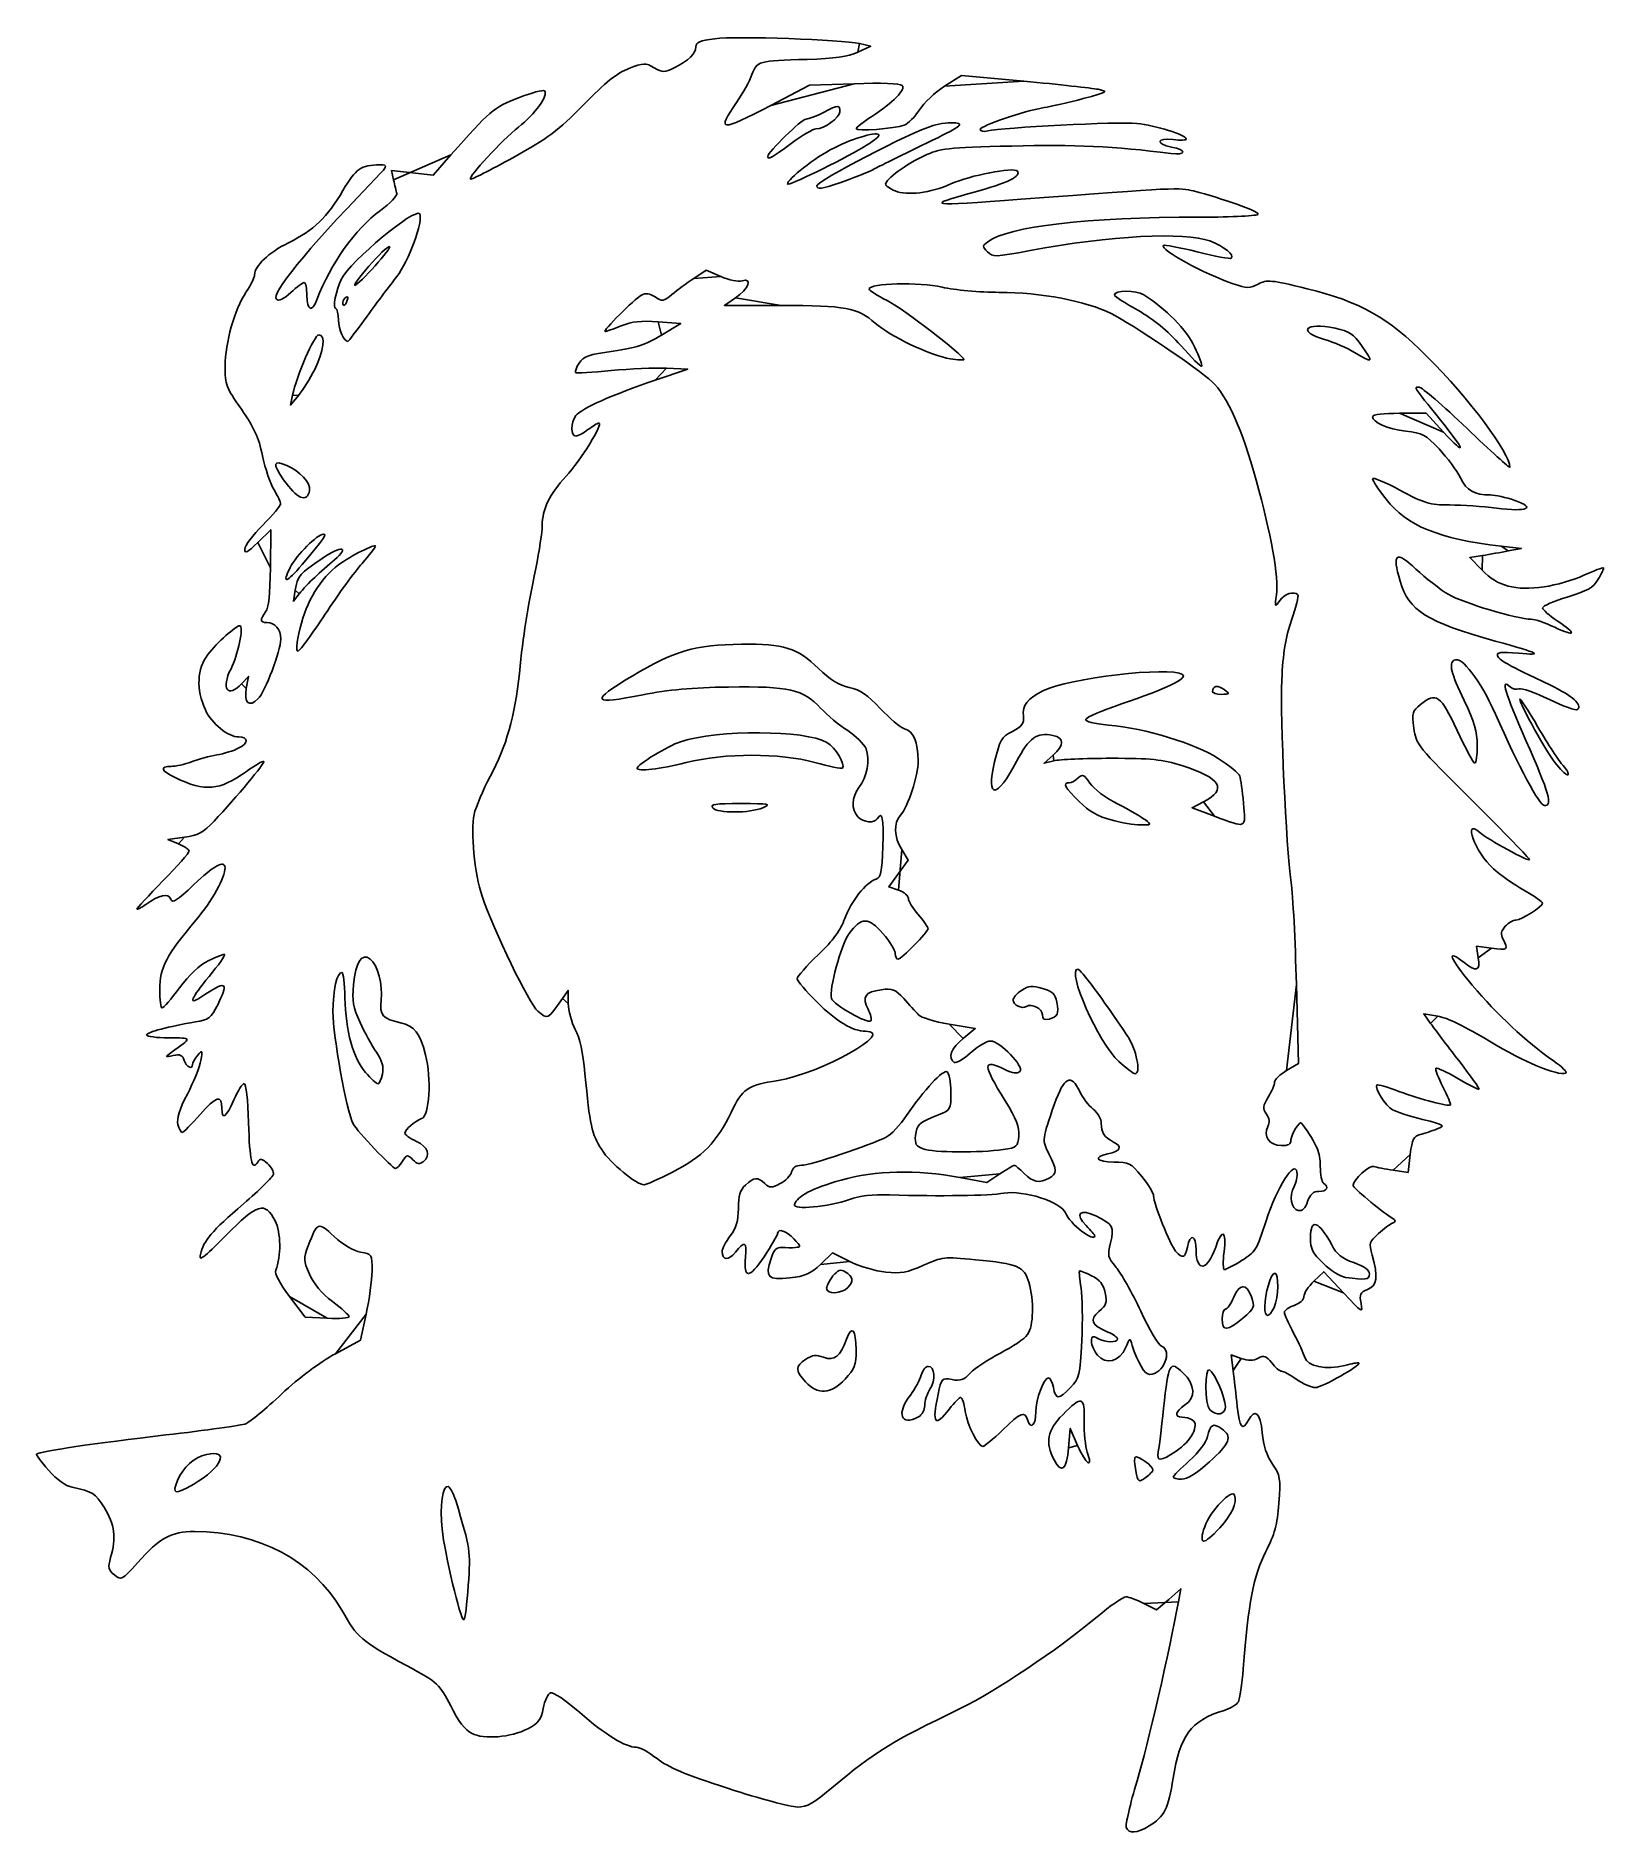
# Model space of a CAD drawing. Extents: x 116 to 499, y 270 to 710.
import ezdxf

# ---------------------------------------------------------------- set-up
doc = ezdxf.new("R2010")
doc.units = 0
doc.layers.add('Ebene_1', color=7, linetype='CONTINUOUS')

msp = doc.modelspace()

# ---------------------------------------------------------------- linework, layer by layer
at = {"layer": 'Ebene_1', "color": 7}
for points in [[(317.191424, 707.746476), (319.991424, 707.08882), (316.791424, 705.603068)], [(338.002464, 697.278508), (342.156752, 699.9443), (357.474088, 698.51946)], [(295.535528, 692.606676), (305.025344, 697.54194), (315.9622, 697.912868)], [(300.477216, 683.271452), (300.477216, 683.271452)], [(318.191456, 682.375052), (318.191456, 682.375052)], [(203.218544, 674.3689), (202.712024, 676.666348), (207.823272, 676.11898), (212.93452, 675.571612), (217.262976, 680.502644)], [(321.00736, 677.132572), (321.00736, 677.132572)], [(197.191456, 653.271452), (197.191456, 653.271452)], [(283.285528, 650.747756), (279.736224, 652.31778), (276.66384, 650.261204)], [(190.791456, 644.424236), (190.791456, 644.424236)], [(298.073152, 643.666988), (284.15484, 643.671788), (286.867608, 645.499924)], [(196.769696, 641.071452), (196.769696, 641.071452)], [(267.944096, 639.671788), (273.496744, 639.271788), (268.744096, 636.36726)], [(440.2414, 633.64246), (440.2414, 633.64246)], [(399.22984, 633.517044), (399.22984, 633.517052)], [(183.928584, 628.01722), (183.928584, 628.01722)], [(270.023856, 628.314316), (275.191456, 628.071788), (267.191456, 625.363108)], [(178.483192, 621.671452), (177.971864, 619.271452), (179.918784, 621.60574)], [(460.1432, 612.67142), (455.895584, 617.27142), (449.343504, 617.27142)], [(182.663856, 598.409116), (182.663856, 598.409116)], [(173.071592, 579.428948), (173.160152, 588.765628), (169.975784, 585.65618)], [(469.68412, 582.474676), (466.576816, 581.95866), (469.57644, 578.886764)], [(474.226168, 584.757196), (479.191424, 584.171388), (475.991424, 583.581044)], [(180.822048, 580.241284), (180.822048, 580.241284)], [(183.935192, 577.130348), (183.935192, 577.130348)], [(179.147888, 573.995204), (178.694824, 571.271452), (180.143136, 573.130348)], [(186.49008, 568.128436), (186.49008, 568.128436)], [(166.024056, 551.071452), (167.719008, 552.871452), (167.183376, 549.963068)], [(403.591456, 549.224236), (403.591456, 549.224236)], [(364.791456, 532.23778), (362.391456, 531.642748), (364.591456, 533.618724)], [(262.791456, 530.432996), (262.791456, 530.43302)], [(487.84472, 531.217132), (487.84472, 531.217132)], [(281.312176, 520.726004), (281.312176, 520.725996)], [(404.10952, 518.674156), (398.627584, 520.752628), (401.41208, 522.181164)], [(378.791456, 517.757108), (378.791456, 517.757108)], [(404.109496, 518.674156), (404.10952, 518.674156)], [(150.591456, 511.934068), (147.991456, 513.001276), (152.031048, 513.542636)], [(327.573984, 510.50006), (329.156512, 507.939476), (326.764704, 504.687124), (324.372904, 501.43478), (326.782176, 500.5949)], [(471.886912, 486.3617), (468.182392, 486.86946), (468.636616, 484.070444)], [(244.549496, 474.115212), (245.907536, 476.071788), (245.949456, 472.85994)], [(421.70684, 456.433524), (424.622208, 458.153636), (424.134656, 477.51254)], [(339.188624, 467.776068), (345.5608, 466.705348), (342.576128, 464.310964)], [(361.991456, 470.092436), (361.991456, 470.092436)], [(458.753664, 469.770252), (455.304152, 470.321852), (456.96824, 467.996636)], [(380.672872, 458.673612), (380.672872, 458.673612)], [(452.007752, 435.925076), (451.456128, 431.510036), (447.821496, 432.055084)], [(205.37532, 434.247148), (205.37532, 434.247148)], [(341.787776, 430.285196), (348.384088, 429.053956), (351.570624, 431.162708)], [(307.70124, 409.034436), (310.611032, 411.820348), (314.90124, 409.703924)], [(435.636832, 402.036516), (430.823616, 407.201604), (428.40752, 404.886836)], [(441.991456, 406.683676), (441.991456, 406.683676)], [(186.998328, 395.8349), (181.6052, 396.071452), (177.75332, 401.177196)], [(314.370024, 403.364308), (314.370024, 403.364308)], [(188.982056, 387.173132), (195.094104, 390.471452), (196.496928, 396.871452)], [(418.66304, 398.509092), (418.66304, 398.509092)], [(411.029208, 395.883356), (411.029208, 395.883356)], [(410.632448, 386.00694), (408.18688, 386.859468), (408.658408, 383.065436)], [(313.69696, 380.928412), (313.696992, 380.928412)], [(406.773912, 374.271452), (406.773888, 374.271452)], [(331.644048, 371.699596), (331.644048, 371.699596)], [(352.236216, 368.471812), (352.236216, 368.471452)], [(368.391456, 364.133732), (368.791456, 368.871452), (370.613696, 364.671452)], [(368.391456, 364.133732), (368.391456, 364.133732)], [(394.735568, 363.32942), (394.735568, 363.32942)], [(388.977152, 358.628548), (388.977152, 358.628548)], [(402.835312, 360.671452), (402.835312, 360.671452)], [(154.297624, 355.258756), (154.297624, 355.258756)], [(405.38792, 344.587836), (405.38792, 344.587836)], [(221.501536, 330.512604), (221.501536, 330.512604)], [(395.264952, 326.464252), (395.841864, 329.65706), (392.887336, 327.062956), (389.932816, 324.468852), (386.794008, 326.070148)], [(382.516448, 271.234068), (382.51648, 271.234124)]]:
    msp.add_lwpolyline(points, close=True, dxfattribs=at)
for points in [[(277.191424, 706.937844), (277.191424, 708.064668), (278.13716, 708.474476), (281.791424, 708.93114)], [(281.791424, 708.93114), (287.088616, 709.593116), (313.024576, 708.725164), (317.191424, 707.746476)], [(271.84436, 701.774724), (275.433592, 703.592036), (277.191424, 705.289396), (277.191424, 706.937844)], [(316.791424, 705.603068), (314.395376, 704.490588), (311.280056, 704.056204), (304.391424, 703.874084)], [(249.658504, 692.733004), (255.042488, 698.229948), (257.933136, 700.53734), (260.813824, 701.637484)], [(260.813824, 701.637484), (264.455496, 703.028252), (264.847744, 703.038796), (266.999672, 701.803764)], [(266.999672, 701.803764), (269.118464, 700.58774), (269.495536, 700.585484), (271.84436, 701.774724)], [(290.921376, 700.129572), (290.365096, 698.591196), (288.668288, 695.527452), (287.150688, 693.32126)], [(304.391424, 703.874084), (292.44548, 703.55826), (292.12944, 703.470404), (290.921376, 700.129572)], [(240.161328, 696.16822), (241.190168, 695.139372), (237.870032, 690.506764), (233.785112, 687.271452)], [(233.796408, 694.470548), (236.989152, 695.712228), (239.853368, 696.47618), (240.161328, 696.16822)], [(315.9622, 697.912868), (322.449704, 698.132892), (327.212976, 697.969908), (327.670696, 697.512148)], [(327.670696, 697.512148), (328.643512, 696.539332), (325.466824, 693.282612), (320.24396, 689.898316)], [(331.890144, 691.510988), (332.967064, 693.216932), (335.717608, 695.812316), (338.002464, 697.278508)], [(357.474088, 698.51946), (365.898624, 697.735796), (374.051424, 696.843268), (375.591424, 696.536076)], [(375.591424, 696.536076), (378.276512, 696.00046), (378.12876, 695.90742), (371.991424, 694.269236)], [(217.262976, 680.502644), (226.556912, 691.090436), (227.795336, 692.136692), (233.796408, 694.470548)], [(232.391424, 679.797524), (241.00248, 684.547324), (243.400776, 686.343988), (249.658504, 692.733004)], [(287.150688, 693.32126), (282.223544, 686.158444), (283.007928, 686.091604), (295.535528, 692.606676)], [(308.391456, 690.871452), (306.666512, 689.991452), (304.753072, 689.271452), (304.139376, 689.271452)], [(306.556032, 686.871452), (308.629928, 686.871452), (312.391456, 689.561044), (312.391456, 691.04394)], [(312.391456, 691.04394), (312.391456, 692.831924), (312.219792, 692.824524), (308.391456, 690.871452)], [(328.161768, 687.744052), (329.135464, 688.109924), (330.813232, 689.805044), (331.890144, 691.510988)], [(362.391424, 692.050236), (357.389544, 691.251956), (346.791424, 687.630084), (346.791424, 686.718996)], [(371.991424, 694.269236), (368.471424, 693.329676), (364.151424, 692.331124), (362.391424, 692.050236)], [(233.785112, 687.271452), (229.696592, 684.033292), (221.456808, 675.107116), (222.0624, 674.572212)], [(304.139376, 689.271452), (303.108128, 689.271452), (294.791456, 681.12898), (294.791456, 680.11934)], [(300.477216, 683.271452), (303.166856, 685.251452), (305.90232, 686.871452), (306.556032, 686.871452)], [(335.222832, 687.655524), (329.636552, 685.981836), (306.791456, 674.137092), (306.791456, 672.914396)], [(321.991456, 685.240052), (321.991456, 686.399052), (315.997192, 684.733884), (310.967792, 682.177748)], [(320.24396, 689.898316), (318.125064, 688.525316), (316.391424, 687.169612), (316.391424, 686.885644)], [(316.391424, 686.885644), (316.391424, 686.201524), (325.902648, 686.895164), (328.161768, 687.744052)], [(333.591456, 683.337764), (341.959504, 687.399372), (342.88532, 688.036868), (340.80592, 688.305428)], [(340.80592, 688.305428), (339.493872, 688.474892), (336.98148, 688.182428), (335.222832, 687.655524)], [(346.791424, 686.718996), (346.791424, 686.262644), (347.605632, 686.102316), (348.624536, 686.358052)], [(348.624536, 686.358052), (351.98116, 687.200508), (380.71352, 688.66202), (385.073208, 688.21206)], [(385.073208, 688.21206), (389.59848, 687.745012), (397.191424, 685.349908), (397.191424, 684.389508)], [(294.791456, 680.11934), (294.791456, 679.241684), (295.648864, 679.71702), (300.477216, 683.271452)], [(299.591456, 673.351932), (299.591456, 672.74338), (312.481592, 678.996564), (318.191456, 682.375052)], [(310.967792, 682.177748), (306.323216, 679.817196), (299.591456, 674.594668), (299.591456, 673.351932)], [(318.191456, 682.375052), (320.281456, 683.611692), (321.991456, 684.90094), (321.991456, 685.240052)], [(321.00736, 677.132572), (322.648616, 677.982668), (328.311456, 680.775004), (333.591456, 683.337764)], [(354.475264, 682.665196), (338.444968, 682.243892), (336.9482, 682.076804), (333.017192, 680.269732)], [(393.391424, 680.83754), (379.495576, 682.62098), (369.91428, 683.070956), (354.475264, 682.665196)], [(393.991424, 684.252884), (389.966064, 684.792796), (389.61116, 683.16534), (393.591424, 682.418636)], [(393.591424, 682.418636), (397.354064, 681.712764), (397.181816, 680.351068), (393.391424, 680.83754)], [(397.191424, 684.389508), (397.191424, 684.0783), (395.751424, 684.016812), (393.991424, 684.252884)], [(190.835672, 671.77222), (193.98916, 677.146388), (195.267352, 678.038348), (199.846912, 678.060532)], [(199.846912, 678.060532), (202.042472, 678.071172), (201.973768, 677.938596), (197.2614, 673.071452)], [(222.0624, 674.572212), (222.24336, 674.412372), (226.891424, 676.763764), (232.391424, 679.797524)], [(333.017192, 680.269732), (328.783208, 678.32338), (323.591424, 674.482948), (323.591424, 673.297364)], [(339.591424, 673.398868), (344.28876, 675.48034), (354.846176, 677.536668), (355.822552, 676.560292)], [(204.031136, 671.07666), (203.862792, 671.623796), (203.497128, 673.105308), (203.218544, 674.3689)], [(306.791456, 672.914396), (306.791456, 671.989972), (307.88368, 672.13826), (312.40736, 673.67686)], [(312.40736, 673.67686), (315.496104, 674.727412), (319.366104, 676.282484), (321.00736, 677.132572)], [(323.591424, 673.297364), (323.591424, 672.949852), (324.666464, 672.220236), (325.9804, 671.675988)], [(325.9804, 671.675988), (328.918696, 670.458908), (334.571432, 671.174428), (339.591424, 673.398868)], [(355.822552, 676.560292), (357.02576, 675.357084), (353.38648, 673.562068), (345.284888, 671.362772)], [(197.2614, 673.071452), (181.928992, 657.235468), (173.214128, 646.528748), (174.560632, 645.182244)], [(177.472704, 658.983756), (183.775152, 662.127188), (186.97044, 665.185108), (190.835672, 671.77222)], [(199.979832, 666.862892), (202.376392, 668.633332), (204.19948, 670.529532), (204.031136, 671.07666)], [(345.284888, 671.362772), (332.998008, 668.027316), (333.81052, 667.905844), (356.791424, 669.642556)], [(356.791424, 669.642556), (395.033952, 672.53262), (395.506064, 672.555204), (398.984936, 671.660468)], [(398.984936, 671.660468), (406.024088, 669.85006), (414.791424, 666.713564), (414.791424, 666.005724)], [(184.460872, 645.054124), (187.843032, 653.949876), (193.764576, 662.271412), (199.979832, 666.862892)], [(209.60528, 666.049084), (208.561088, 667.738628), (192.6558, 654.518796), (190.453624, 650.131004)], [(204.01792, 650.724628), (206.84008, 654.25586), (210.570512, 664.487308), (209.60528, 666.049084)], [(400.591424, 665.249636), (372.63592, 665.206756), (353.73244, 663.022348), (348.6438, 659.246804)], [(414.791424, 666.005724), (414.791424, 665.58838), (408.661952, 665.26202), (400.591424, 665.249636)], [(358.960056, 657.085148), (378.473792, 660.744972), (396.964472, 661.730804), (402.928408, 659.429324)], [(169.191424, 651.146412), (169.191424, 653.316356), (172.625072, 656.56594), (177.472704, 658.983756)], [(202.197584, 658.071452), (203.143016, 658.071452), (194.785072, 648.704508), (193.712304, 648.561804)], [(197.191456, 653.271452), (199.478528, 655.911452), (201.731288, 658.071452), (202.197584, 658.071452)], [(348.6438, 659.246804), (347.272992, 658.229732), (347.268288, 658.091204), (348.560056, 656.78026)], [(348.560056, 656.78026), (349.859144, 655.461876), (350.38756, 655.477364), (358.960056, 657.085148)], [(391.59268, 658.328164), (390.626048, 657.388636), (401.66552, 651.32006), (408.626488, 648.964412)], [(399.893152, 656.761964), (395.5472, 657.836532), (391.811992, 658.541324), (391.59268, 658.328164)], [(408.207152, 655.220484), (407.9804, 654.993732), (404.239096, 655.687396), (399.893152, 656.761964)], [(402.928408, 659.429324), (406.566424, 658.025412), (409.03992, 656.053252), (408.207152, 655.220484)], [(167.145896, 646.94614), (168.270936, 648.646196), (169.191424, 650.536316), (169.191424, 651.146412)], [(193.712304, 648.561804), (193.338768, 648.512124), (194.904384, 650.631452), (197.191456, 653.271452)], [(161.997536, 628.796916), (162.004736, 634.571268), (164.291664, 642.633108), (167.145896, 646.94614)], [(174.560632, 645.182244), (175.11584, 644.627036), (176.236224, 645.150564), (178.06252, 646.818644)], [(178.06252, 646.818644), (179.539536, 648.167692), (181.027768, 649.271452), (181.369712, 649.271452)], [(181.369712, 649.271452), (181.711656, 649.271452), (181.991424, 647.831452), (181.991424, 646.071452)], [(190.453624, 650.131004), (189.134032, 647.50174), (188.240624, 642.871452), (189.052904, 642.871452)], [(196.769696, 641.071452), (199.238336, 644.481452), (202.50004, 648.82538), (204.01792, 650.724628)], [(267.198272, 645.740892), (265.824536, 646.640996), (264.896384, 646.764972), (263.845104, 646.18878)], [(276.66384, 650.261204), (274.974032, 649.130084), (272.580384, 647.370244), (271.344624, 646.350444)], [(288.48668, 649.702012), (287.519752, 649.395124), (285.363136, 649.828732), (283.285528, 650.747756)], [(286.867608, 645.499924), (290.035152, 647.634532), (291.158488, 650.550012), (288.48668, 649.702012)], [(337.441104, 648.13618), (331.946664, 649.4113), (319.591456, 649.098012), (319.591456, 647.683572)], [(319.591456, 647.683572), (319.591456, 647.341828), (321.570176, 646.061076), (323.988608, 644.83746)], [(351.441104, 646.858916), (346.523976, 646.866116), (340.57508, 647.40886), (337.441104, 648.13618)], [(378.778944, 641.677796), (372.807656, 644.703676), (361.513584, 646.844156), (351.441104, 646.858916)], [(386.791456, 646.260324), (384.896888, 647.44558), (379.566128, 647.386444), (379.609976, 646.180644)], [(408.626488, 648.964412), (412.077864, 647.796436), (412.696768, 647.788228), (414.812608, 648.882372)], [(414.812608, 648.882372), (416.993672, 650.010252), (417.85884, 649.927572), (426.778336, 647.738908)], [(426.778336, 647.738908), (439.794984, 644.544884), (446.526344, 640.75382), (456.001896, 631.280324)], [(181.991424, 646.071452), (181.991424, 642.38674), (183.249656, 641.868388), (184.460872, 645.054124)], [(189.052904, 642.871452), (189.394704, 642.871452), (189.710368, 641.600916), (189.754384, 640.048028)], [(190.791456, 644.424236), (190.791456, 644.838268), (191.147336, 645.396972), (191.582296, 645.665788)], [(191.896704, 644.913004), (191.364872, 643.527068), (190.791456, 643.273492), (190.791456, 644.424236)], [(191.582296, 645.665788), (192.035784, 645.94606), (192.169896, 645.624908), (191.896704, 644.913004)], [(263.845104, 646.18878), (262.172752, 645.272196), (254.196656, 637.271788), (254.955208, 637.271788)], [(271.344624, 646.350444), (269.250816, 644.622556), (268.968424, 644.581036), (267.198272, 645.740892)], [(321.04808, 639.32322), (316.865232, 643.077436), (313.773608, 643.661956), (298.073152, 643.666988)], [(323.988608, 644.83746), (327.830112, 642.893836), (342.791456, 631.423804), (342.791456, 630.422364)], [(379.609976, 646.180644), (379.620136, 645.90058), (382.191408, 644.231444), (385.323872, 642.471444)], [(385.323872, 642.471444), (389.150456, 640.321444), (392.597696, 637.496644), (395.82976, 633.862516)], [(399.22984, 633.517052), (397.265184, 637.669988), (392.15648, 642.903924), (386.791456, 646.260324)], [(189.754384, 640.048028), (189.820944, 637.698564), (191.066128, 634.871452), (192.034312, 634.871452)], [(192.034312, 634.871452), (192.170128, 634.871452), (194.301048, 637.661452), (196.769696, 641.071452)], [(254.955208, 637.271788), (255.232184, 637.271788), (257.018656, 637.901788), (258.925128, 638.671788)], [(258.925128, 638.671788), (261.52488, 639.721788), (263.779608, 639.971788), (267.944096, 639.671788)], [(339.425328, 630.590812), (334.718064, 631.343532), (324.561856, 636.169508), (321.04808, 639.32322)], [(403.498896, 625.003604), (400.058752, 628.221044), (384.124928, 638.96878), (378.778944, 641.677796)], [(433.596264, 638.070452), (426.324952, 639.579972), (424.206784, 637.354804), (430.991456, 635.33406)], [(440.2414, 633.64246), (438.066536, 636.727964), (437.16308, 637.329988), (433.596264, 638.070452)], [(184.904504, 636.471452), (183.838832, 636.471452), (179.511376, 626.497428), (178.483192, 621.671452)], [(183.928584, 628.01722), (186.186784, 632.480476), (186.647488, 636.471452), (184.904504, 636.471452)], [(268.744096, 636.36726), (264.927416, 634.034732), (262.605168, 633.269012), (256.952096, 632.479044)], [(395.82976, 633.862516), (398.475544, 630.887604), (400.790712, 628.604036), (400.974592, 628.787916)], [(430.991456, 635.33406), (433.301456, 634.646052), (436.631456, 633.214444), (438.391456, 632.152708)], [(438.391456, 632.152708), (442.888912, 629.439572), (443.089832, 629.601364), (440.2414, 633.64246)], [(248.643728, 629.558604), (247.945776, 628.493388), (247.543256, 627.453324), (247.74924, 627.247332)], [(256.952096, 632.479044), (250.97008, 631.643108), (249.722128, 631.204444), (248.643728, 629.558604)], [(342.791456, 630.422364), (342.791456, 630.218964), (341.276696, 630.294764), (339.425328, 630.590812)], [(400.974592, 628.787916), (401.158472, 628.971788), (400.373328, 631.0999), (399.22984, 633.517044)], [(456.001896, 631.280324), (466.568768, 620.715756), (476.391424, 607.587052), (476.391424, 604.028228)], [(165.967448, 618.260724), (162.2504, 623.553612), (161.991824, 624.239876), (161.997536, 628.796916)], [(179.918784, 621.60574), (180.989592, 622.889596), (182.794, 625.774756), (183.928584, 628.01722)], [(247.74924, 627.247332), (247.955232, 627.041348), (251.888576, 627.251332), (256.490008, 627.714828)], [(267.191456, 625.363108), (256.88628, 621.873932), (249.05628, 618.375292), (247.791456, 616.6947)], [(256.490008, 627.714828), (261.09144, 628.177932), (267.181672, 628.4477), (270.023856, 628.314316)], [(414.318584, 600.891076), (410.853264, 613.354068), (407.164088, 621.5757), (403.498896, 625.003604)], [(454.14512, 623.67142), (452.828936, 623.67142), (452.538944, 624.116284), (459.449544, 615.534308)], [(465.843072, 613.60254), (460.04148, 619.14042), (454.7774, 623.67142), (454.14512, 623.67142)], [(171.135712, 606.881036), (170.204312, 611.34806), (169.073584, 613.837756), (165.967448, 618.260724)], [(247.791456, 616.6947), (246.498536, 614.976772), (246.498536, 611.66658), (247.791456, 611.68958)], [(449.343504, 617.27142), (445.611856, 617.27142), (442.791424, 616.934988), (442.791424, 616.48986)], [(442.791424, 616.48986), (442.791424, 615.023884), (446.384136, 613.4417), (450.928432, 612.906436)], [(253.450168, 614.853996), (254.645616, 614.886316), (248.99124, 605.744412), (245.410016, 601.85486)], [(247.791456, 611.68958), (248.341456, 611.69934), (249.691456, 612.411356), (250.791456, 613.271788)], [(250.791456, 613.271788), (251.891456, 614.13222), (253.08788, 614.844212), (253.450168, 614.853996)], [(450.928432, 612.906436), (455.025504, 612.423852), (455.813432, 612.000004), (459.054208, 608.535356)], [(459.449544, 615.534308), (465.511904, 608.005724), (465.889136, 606.448796), (460.1432, 612.67142)], [(476.391424, 604.028228), (476.391424, 603.756212), (471.644664, 608.064652), (465.843072, 613.60254)], [(459.054208, 608.535356), (461.028024, 606.42518), (463.380096, 603.253788), (464.281032, 601.487812)], [(173.959688, 598.522796), (173.06224, 599.9749), (171.791448, 603.736108), (171.135712, 606.881036)], [(177.086784, 604.514812), (173.700784, 605.917332), (173.510032, 605.05946), (176.304696, 600.997556)], [(182.663856, 598.409116), (183.002648, 600.156588), (180.199424, 603.225508), (177.086784, 604.514812)], [(175.591424, 595.098764), (175.591424, 595.529876), (174.857144, 597.070684), (173.959688, 598.522796)], [(176.304696, 600.997556), (179.533488, 596.304668), (182.056752, 595.277596), (182.663856, 598.409116)], [(245.410016, 601.85486), (241.405456, 597.505516), (239.591456, 593.742772), (239.591456, 589.785548)], [(419.274648, 572.871452), (419.854544, 577.028236), (417.933008, 587.89182), (414.318584, 600.891076)], [(449.457176, 598.475532), (445.791016, 600.457788), (442.791424, 601.707196), (442.791424, 601.251996)], [(442.791424, 601.251996), (442.791424, 600.796788), (444.268352, 598.54494), (446.07348, 596.247884)], [(461.657176, 594.846716), (456.640016, 594.869116), (455.500128, 595.208164), (449.457176, 598.475532)], [(464.281032, 601.487812), (465.920936, 598.273332), (467.619648, 597.30374), (471.648912, 597.28234)], [(171.191424, 589.914932), (173.611424, 592.334932), (175.591424, 594.667652), (175.591424, 595.098764)], [(446.07348, 596.247884), (451.221736, 589.696652), (458.890736, 586.5665), (474.226168, 584.757196)], [(473.081456, 594.057348), (469.841936, 594.477916), (464.701016, 594.833132), (461.657176, 594.846716)], [(471.648912, 597.28234), (472.780528, 597.27594), (475.437008, 596.68174), (477.5522, 595.961028)], [(477.5522, 595.961028), (482.993776, 594.106892), (480.588576, 593.082748), (473.081456, 594.057348)], [(166.791424, 584.030836), (166.791424, 584.847084), (168.771424, 587.494932), (171.191424, 589.914932)], [(239.591456, 589.785548), (239.591456, 588.279852), (238.87404, 583.561212), (237.9972, 579.299692)], [(169.975784, 585.65618), (167.458416, 583.198036), (166.791424, 582.857588), (166.791424, 584.030836)], [(186.07736, 587.671452), (184.545888, 587.671452), (179.513104, 582.654132), (177.928064, 579.547196)], [(180.822048, 580.241284), (186.223112, 586.66554), (186.934584, 587.671452), (186.07736, 587.671452)], [(198.791456, 584.767188), (198.791456, 585.453932), (192.747496, 582.380868), (189.741424, 580.165684)], [(185.720248, 581.721916), (180.333272, 578.146244), (179.718064, 577.42298), (179.147888, 573.995204)], [(183.935192, 577.130348), (185.224248, 578.307956), (187.384, 580.2317), (188.734648, 581.40534)], [(188.734648, 581.40534), (192.569896, 584.737972), (190.57912, 584.947052), (185.720248, 581.721916)], [(195.51912, 580.550932), (197.318904, 582.574644), (198.791456, 584.471964), (198.791456, 584.767188)], [(453.405672, 579.121988), (448.469624, 583.78542), (447.52176, 583.072428), (449.519888, 576.199084)], [(475.991424, 583.581044), (474.231424, 583.256356), (471.393136, 582.758492), (469.68412, 582.474676)], [(171.912672, 568.68186), (172.651112, 569.6549), (173.010496, 572.98758), (173.071592, 579.428948)], [(177.928064, 579.547196), (175.80836, 575.392236), (176.981944, 575.673708), (180.822048, 580.241284)], [(180.143136, 573.130348), (180.939712, 574.15274), (182.646136, 575.95274), (183.935192, 577.130348)], [(189.741424, 580.165684), (185.411208, 576.974724), (181.842192, 571.112172), (180.367296, 564.767532)], [(186.49008, 568.128436), (189.656272, 572.9371), (193.719344, 578.52722), (195.51912, 580.550932)], [(237.9972, 579.299692), (235.890992, 569.063348), (234.98416, 563.253236), (233.992176, 553.639332)], [(461.415488, 572.9293), (459.312256, 574.16026), (455.70784, 576.946972), (453.405672, 579.121988)], [(469.57644, 578.886764), (473.435344, 574.934892), (477.6474, 573.80262), (484.748536, 574.808268)], [(484.748536, 574.808268), (487.626248, 575.215796), (492.01796, 576.481908), (494.507904, 577.621844)], [(497.99096, 576.66298), (496.72384, 574.579356), (495.3788, 573.80342), (490.428064, 572.300028)], [(494.507904, 577.621844), (496.99784, 578.761772), (499.14692, 579.582596), (499.283624, 579.445884)], [(499.283624, 579.445884), (499.420336, 579.309172), (498.83864, 578.056868), (497.99096, 576.66298)], [(420.107424, 571.471452), (418.864856, 569.722988), (418.841008, 569.763068), (419.274648, 572.871452)], [(424.519032, 572.87722), (423.552848, 573.843404), (421.277912, 573.118492), (420.107424, 571.471452)], [(422.929296, 566.67722), (424.02048, 569.870388), (424.735856, 572.660388), (424.519032, 572.87722)], [(449.519888, 576.199084), (451.626616, 568.952196), (455.972824, 566.214164), (472.791424, 561.538428)], [(481.591424, 566.879644), (478.011168, 566.933004), (464.989624, 570.837452), (461.415488, 572.9293)], [(490.428064, 572.300028), (487.116152, 571.294292), (484.403816, 570.11142), (484.400656, 569.67142)], [(172.231424, 566.071452), (170.532856, 566.071452), (170.449528, 566.753884), (171.912672, 568.68186)], [(179.856848, 559.093252), (180.338936, 559.253948), (183.323896, 563.31978), (186.49008, 568.128436)], [(484.400656, 569.67142), (484.397456, 569.23142), (486.006208, 567.79142), (487.975576, 566.47142)], [(157.791424, 558.259556), (160.04976, 561.208876), (164.572616, 565.271452), (165.597744, 565.271452)], [(165.597744, 565.271452), (166.613352, 565.271452), (165.118448, 557.980724), (163.444248, 554.768684)], [(175.591424, 562.0067), (175.591424, 564.491932), (174.28576, 566.071452), (172.231424, 566.071452)], [(180.367296, 564.767532), (179.466272, 560.891508), (179.287424, 558.903444), (179.856848, 559.093252)], [(420.572496, 551.995932), (420.85024, 558.607796), (421.451328, 562.35218), (422.929296, 566.67722)], [(487.391424, 564.900412), (485.081424, 565.975868), (482.471424, 566.866524), (481.591424, 566.879644)], [(487.975576, 566.47142), (492.797096, 563.239724), (492.525768, 562.510028), (487.391424, 564.900412)], [(170.020496, 547.374364), (171.83376, 549.223956), (175.591424, 559.093644), (175.591424, 562.0067)], [(261.580584, 552.956724), (271.935608, 559.1765), (276.908632, 560.624692), (288.380336, 560.761068)], [(288.380336, 560.761068), (298.785656, 560.884772), (301.957544, 559.883244), (307.191456, 554.821436)], [(472.791424, 561.538428), (483.898512, 558.450548), (484.729448, 558.01534), (478.50028, 558.548396)], [(478.50028, 558.548396), (474.117928, 558.923412), (473.077544, 558.80154), (473.347944, 557.94486)], [(157.16248, 544.68798), (154.870272, 549.737492), (155.102464, 554.74786), (157.791424, 558.259556)], [(163.444248, 554.768684), (160.932072, 549.94898), (162.649456, 547.487724), (166.024056, 551.071452)], [(307.191456, 554.821436), (310.05564, 552.051444), (312.19524, 550.729812), (314.72648, 550.167084)], [(362.130048, 549.342172), (368.248968, 552.463804), (393.072112, 555.390172), (396.265312, 553.366332)], [(462.767672, 556.85674), (461.375032, 555.996044), (461.939144, 553.694892), (465.191424, 546.969588)], [(472.829064, 543.67142), (469.195296, 551.885092), (464.557472, 557.9629), (462.767672, 556.85674)], [(473.347944, 557.94486), (473.683344, 556.882236), (475.582848, 555.822604), (486.32344, 550.7065)], [(167.183376, 549.963068), (166.533728, 546.43566), (167.888416, 545.19958), (170.020496, 547.374364)], [(233.992176, 553.639332), (232.9148, 543.197796), (230.797688, 535.691804), (226.874952, 528.406036)], [(264.22584, 548.388788), (251.662544, 545.874012), (251.179016, 546.708988), (261.580584, 552.956724)], [(285.191456, 550.287572), (276.340488, 550.156084), (270.339872, 549.612628), (264.22584, 548.388788)], [(307.716216, 545.135868), (303.475312, 549.728468), (300.06464, 550.508532), (285.191456, 550.287572)], [(314.72648, 550.167084), (317.472776, 549.556532), (319.168472, 548.40854), (322.32648, 545.02186)], [(396.265312, 553.366332), (397.682984, 552.467812), (392.388376, 549.90842), (381.314544, 546.139196)], [(403.591456, 549.224236), (403.591456, 550.618412), (404.944976, 550.828348), (406.4736, 549.671268)], [(422.862728, 502.500196), (421.592792, 511.613276), (420.168848, 542.387036), (420.572496, 551.995932)], [(476.50224, 550.280604), (474.012336, 552.770508), (475.1346, 548.90198), (480.29056, 537.222004)], [(478.574512, 549.85238), (477.921048, 549.60162), (476.988528, 549.7943), (476.50224, 550.280604)], [(486.058984, 547.238484), (482.595992, 548.926884), (479.227976, 550.103132), (478.574512, 549.85238)], [(486.32344, 550.7065), (491.709368, 548.141004), (494.142256, 545.955588), (492.94508, 544.758412)], [(357.3504, 543.199636), (357.05596, 545.898116), (358.159784, 547.316692), (362.130048, 549.342172)], [(381.314544, 546.139196), (376.680624, 544.561932), (372.765176, 542.875292), (372.613552, 542.391108)], [(405.791456, 548.496892), (404.581456, 548.482892), (403.591456, 548.810204), (403.591456, 549.224236)], [(406.4736, 549.671268), (407.911776, 548.582652), (407.87596, 548.521004), (405.791456, 548.496892)], [(454.481336, 545.999212), (452.514776, 544.452316), (452.39608, 544.020924), (452.897328, 540.242276)], [(463.456816, 539.67422), (459.378808, 548.406788), (458.41, 549.0895), (454.481336, 545.999212)], [(465.191424, 546.969588), (467.71848, 541.743964), (468.391424, 539.439612), (468.391424, 536.011908)], [(487.84472, 531.217132), (485.499248, 534.062596), (478.783992, 546.052756), (478.800104, 547.366388)], [(478.800104, 547.366388), (478.804904, 547.754172), (480.810816, 544.651452), (483.257784, 540.471452)], [(492.94508, 544.758412), (492.62072, 544.434052), (489.521976, 545.550076), (486.058984, 547.238484)], [(165.344208, 538.074444), (162.692968, 538.080044), (158.695008, 541.311972), (157.16248, 544.68798)], [(314.33348, 539.626844), (312.302608, 540.914788), (309.324832, 543.393852), (307.716216, 545.135868)], [(322.32648, 545.02186), (324.562216, 542.624228), (327.22208, 540.408804), (328.23728, 540.0987)], [(354.631432, 539.411316), (357.093432, 540.724932), (357.55088, 541.362292), (357.3504, 543.199636)], [(372.613552, 542.391108), (372.440056, 541.837084), (374.497752, 541.312764), (378.164648, 540.97662)], [(484.872416, 521.27142), (483.638184, 521.27142), (478.561976, 530.712908), (472.829064, 543.67142)], [(165.389968, 535.374108), (167.727392, 536.582836), (167.702224, 538.069228), (165.344208, 538.074444)], [(262.791456, 530.43302), (262.791456, 531.292172), (270.341104, 535.884364), (273.420616, 536.898372)], [(273.420616, 536.898372), (282.509792, 539.891228), (304.030408, 539.7929), (309.207232, 536.734876)], [(318.826448, 535.17974), (318.386192, 536.337708), (316.36436, 538.3389), (314.33348, 539.626844)], [(328.23728, 540.0987), (330.455584, 539.4211), (331.591456, 536.749108), (331.591456, 532.208412)], [(350.287624, 531.962188), (351.559688, 537.357996), (351.910456, 537.959516), (354.631432, 539.411316)], [(364.542976, 538.438164), (360.653584, 539.29242), (358.72112, 537.906876), (355.659744, 532.069028)], [(364.591456, 533.618724), (367.404056, 536.144924), (367.38728, 537.81346), (364.542976, 538.438164)], [(378.164648, 540.97662), (387.221416, 540.14638), (399.362624, 536.458804), (405.01484, 532.821556)], [(452.897328, 540.242276), (453.430096, 536.2261), (453.672096, 535.925948), (467.315304, 522.359468)], [(467.791424, 531.67422), (467.461424, 531.67582), (465.510848, 535.275764), (463.456816, 539.67422)], [(480.29056, 537.222004), (486.067216, 524.135956), (486.890064, 521.27142), (484.872416, 521.27142)], [(483.257784, 540.471452), (485.704744, 536.291452), (488.462272, 532.062868), (489.385624, 531.074604)], [(153.775264, 532.007804), (155.434168, 532.632796), (158.219016, 533.383652), (159.963808, 533.676388)], [(159.963808, 533.676388), (161.708608, 533.969116), (164.150376, 534.733092), (165.389968, 535.374108)], [(306.323696, 531.817404), (297.68616, 534.201964), (284.392488, 534.188244), (274.791456, 531.784844)], [(309.207232, 536.734876), (311.3566, 535.465212), (313.888032, 531.301364), (313.031376, 530.444708)], [(317.10112, 525.738644), (319.05568, 528.223468), (319.839832, 532.514356), (318.826448, 535.17974)], [(378.791456, 532.852132), (372.411456, 532.841492), (366.111456, 532.565052), (364.791456, 532.23778)], [(396.095136, 531.077684), (391.26464, 532.596844), (388.615592, 532.868492), (378.791456, 532.852132)], [(405.01484, 532.821556), (407.707208, 531.088996), (410.079424, 529.131452), (410.286432, 528.471452)], [(468.391424, 536.011908), (468.391424, 533.624644), (468.121424, 531.672684), (467.791424, 531.67422)], [(149.791456, 528.120836), (146.32808, 529.791284), (145.929024, 530.871452), (148.775264, 530.871452)], [(148.775264, 530.871452), (149.86636, 530.871452), (152.11636, 531.382812), (153.775264, 532.007804)], [(167.194576, 529.633412), (160.547576, 524.907572), (157.078688, 524.606076), (149.791456, 528.120836)], [(159.273272, 517.477724), (164.823776, 523.35942), (171.801944, 531.727628), (171.449784, 532.079788)], [(171.449784, 532.079788), (171.263672, 532.2659), (169.348832, 531.165028), (167.194576, 529.633412)], [(226.874952, 528.406036), (225.117672, 525.142204), (223.339392, 520.94682), (222.923224, 519.082972)], [(274.791456, 531.784844), (268.512696, 530.213116), (262.791456, 529.568596), (262.791456, 530.432996)], [(313.031376, 530.444708), (312.824888, 530.238212), (309.806432, 530.855932), (306.323696, 531.817404)], [(331.591456, 532.208412), (331.591456, 528.491276), (329.139168, 521.02398), (327.223152, 518.906812)], [(355.659744, 532.069028), (350.795384, 522.79302), (348.113416, 522.739684), (350.287624, 531.962188)], [(368.528464, 526.871452), (369.043816, 526.871452), (370.042712, 527.393852), (370.74824, 528.03234)], [(370.74824, 528.03234), (371.887608, 529.06346), (372.207648, 528.922332), (373.611232, 526.769836)], [(401.41208, 522.181164), (407.366224, 525.23582), (405.67556, 528.0647), (396.095136, 531.077684)], [(410.286432, 528.471452), (410.49344, 527.811452), (410.9004, 524.841452), (411.190792, 521.871452)], [(490.620112, 528.833444), (490.375744, 528.589068), (489.126816, 529.661732), (487.84472, 531.217132)], [(489.385624, 531.074604), (490.308968, 530.08634), (490.864488, 529.07782), (490.620112, 528.833444)], [(316.8486, 518.528932), (315.152192, 520.225332), (315.263472, 523.40246), (317.10112, 525.738644)], [(370.991456, 522.27102), (367.511456, 525.68302), (366.875192, 526.871452), (368.528464, 526.871452)], [(373.611232, 526.769836), (374.523704, 525.370492), (377.388792, 523.217308), (380.391456, 521.674332)], [(281.312176, 520.725996), (280.598096, 521.586404), (281.866624, 521.78054), (288.202848, 521.78054)], [(293.58008, 520.762084), (290.368072, 519.392548), (282.4382, 519.36922), (281.312176, 520.726004)], [(288.202848, 521.78054), (295.208128, 521.78054), (295.734768, 521.680796), (293.58008, 520.762084)], [(322.937424, 511.31034), (323.173168, 518.330716), (322.826808, 520.070636), (321.591456, 518.071788)], [(378.791456, 517.757108), (375.636952, 518.60334), (373.429024, 519.881084), (370.991456, 522.27102)], [(380.391456, 521.674332), (383.251456, 520.204668), (386.311456, 518.444244), (387.191456, 517.762276)], [(411.190792, 521.871452), (411.80652, 515.574092), (412.02532, 515.672884), (404.109496, 518.674156)], [(467.315304, 522.359468), (474.947168, 514.770532), (481.191424, 508.330172), (481.191424, 508.047556)], [(152.031048, 513.542636), (155.40632, 513.994972), (156.59732, 514.642108), (159.273272, 517.477724)], [(222.923224, 519.082972), (222.012512, 515.004268), (223.038936, 504.562004), (224.888208, 499.092268)], [(321.591456, 518.071788), (320.844704, 516.863516), (318.265408, 517.112124), (316.8486, 518.528932)], [(327.223152, 518.906812), (325.533976, 517.040292), (325.678952, 513.566284), (327.573984, 510.50006)], [(385.991456, 516.54954), (384.451456, 516.5645), (381.211456, 517.107908), (378.791456, 517.757108)], [(387.191456, 517.762276), (388.72424, 516.574428), (388.673824, 516.523484), (385.991456, 516.54954)], [(468.98652, 514.711452), (464.64704, 518.469996), (467.92228, 509.804196), (472.35468, 505.799788)], [(153.191456, 510.138716), (153.191456, 510.539196), (152.021456, 511.347108), (150.591456, 511.934068)], [(321.288616, 503.302628), (322.4602, 503.674468), (322.72404, 504.955868), (322.937424, 511.31034)], [(481.191424, 508.047556), (481.191424, 507.420404), (470.9456, 513.014628), (468.98652, 514.711452)], [(146.791456, 502.871452), (150.311456, 506.467964), (153.191456, 509.738236), (153.191456, 510.138716)], [(161.991456, 506.087644), (161.991456, 508.061644), (159.028432, 506.463788), (154.339424, 501.961172)], [(154.934824, 493.3465), (158.73832, 497.84094), (161.991456, 503.714652), (161.991456, 506.087644)], [(140.391456, 495.94742), (140.391456, 496.159124), (143.271456, 499.27494), (146.791456, 502.871452)], [(154.339424, 501.961172), (150.209368, 497.995292), (149.127416, 497.307484), (148.713928, 498.385012)], [(313.625992, 493.671788), (315.101624, 497.812316), (318.85548, 502.53038), (321.288616, 503.302628)], [(424.134656, 477.51254), (423.866504, 488.15994), (423.294136, 499.404388), (422.862728, 502.500196)], [(472.35468, 505.799788), (473.946864, 504.361348), (477.306472, 502.007596), (479.820488, 500.56922)], [(148.713928, 498.385012), (148.115232, 499.945196), (145.985176, 499.502308), (142.591456, 497.11202)], [(224.888208, 499.092268), (227.707712, 490.752788), (236.406248, 472.810868), (238.519208, 470.97646)], [(326.782176, 500.5949), (328.10728, 500.132964), (329.191456, 499.20882), (329.191456, 498.541244)], [(329.191456, 498.541244), (329.191456, 497.87366), (330.271456, 496.097412), (331.591456, 494.594012)], [(484.38596, 497.412708), (484.37724, 496.549788), (479.215776, 493.27142), (477.865912, 493.27142)], [(479.820488, 500.56922), (482.334504, 499.130844), (484.388968, 497.710412), (484.38596, 497.412708)], [(142.591456, 497.11202), (141.381456, 496.259788), (140.391456, 495.735716), (140.391456, 495.94742)], [(145.991456, 476.314828), (145.991456, 481.625156), (147.587272, 484.664212), (154.934824, 493.3465)], [(307.095944, 484.777652), (310.77788, 488.30786), (312.59772, 490.786532), (313.625992, 493.671788)], [(322.961552, 489.980372), (319.47456, 494.02402), (317.60316, 494.020468), (314.715216, 489.964692)], [(331.591456, 494.594012), (332.911456, 493.09062), (333.991456, 491.561716), (333.991456, 491.19646)], [(477.865912, 493.27142), (477.191328, 493.27142), (476.014912, 492.581364), (475.251648, 491.737972)], [(314.715216, 489.964692), (312.699944, 487.134508), (309.716, 476.199948), (310.384312, 474.094276)], [(325.989296, 485.071788), (325.988496, 485.841788), (324.625616, 488.050652), (322.961552, 489.980372)], [(333.991456, 491.19646), (333.991456, 490.341996), (327.461392, 483.671788), (326.624888, 483.671788)], [(474.727664, 488.590564), (476.093672, 486.03814), (475.819128, 485.822732), (471.886912, 486.3617)], [(475.251648, 491.737972), (474.163688, 490.53578), (474.050488, 489.855868), (474.727664, 488.590564)], [(161.891528, 484.838052), (161.714864, 485.014708), (159.970568, 484.353804), (158.015296, 483.369372)], [(158.102088, 479.497524), (160.362936, 482.258156), (162.068184, 484.661388), (161.891528, 484.838052)], [(197.510384, 483.73874), (195.531552, 485.38102), (193.915136, 482.903012), (193.422688, 477.472204)], [(301.991456, 478.923548), (301.991456, 479.451532), (304.28848, 482.085884), (307.095944, 484.777652)], [(326.624888, 483.671788), (326.276504, 483.671788), (325.99048, 484.301788), (325.989296, 485.071788)], [(465.191424, 482.87142), (460.670128, 486.408028), (461.519856, 484.045092), (467.183248, 477.332524)], [(468.636616, 484.070444), (469.163216, 480.825388), (468.224696, 480.498756), (465.191424, 482.87142)], [(158.015296, 483.369372), (155.68744, 482.197348), (153.205696, 479.888684), (150.825864, 476.68134)], [(190.577576, 480.471452), (189.342296, 480.471452), (188.391456, 476.267628), (188.391456, 470.806236)], [(191.32424, 474.271452), (191.25776, 477.681452), (190.921728, 480.471452), (190.577576, 480.471452)], [(200.19688, 473.699036), (200.6206, 477.4583), (199.348168, 482.213508), (197.510384, 483.73874)], [(380.672872, 458.673612), (375.756216, 463.115068), (367.713608, 481.271452), (370.662864, 481.271452)], [(370.662864, 481.271452), (371.285696, 481.271452), (376.714088, 473.972924), (382.67032, 465.127308)], [(146.591456, 471.727324), (146.261456, 471.696604), (145.991456, 473.760972), (145.991456, 476.314828)], [(150.825864, 476.68134), (148.826936, 473.987364), (146.921456, 471.758052), (146.591456, 471.727324)], [(155.791456, 474.257172), (152.927672, 472.396132), (153.675728, 474.092676), (158.102088, 479.497524)], [(161.671728, 477.057852), (161.152576, 477.576996), (160.207088, 477.126652), (155.791456, 474.257172)], [(160.268544, 472.703524), (161.344464, 474.794236), (161.975896, 476.753684), (161.671728, 477.057852)], [(193.422688, 477.472204), (193.056872, 473.437908), (193.313168, 471.949396), (195.01292, 468.236652)], [(306.845912, 473.154092), (304.175984, 475.799308), (301.991456, 478.395564), (301.991456, 478.923548)], [(319.308864, 471.444724), (317.759136, 474.441556), (318.60192, 475.691292), (322.52772, 476.217852)], [(322.52772, 476.217852), (325.340032, 476.59506), (325.957496, 476.352684), (328.043016, 474.052884)], [(354.791456, 473.665036), (354.791456, 474.227356), (355.74244, 475.310548), (356.90476, 476.072124)], [(356.90476, 476.072124), (358.677208, 477.233476), (359.499872, 477.312468), (362.005216, 476.561844)], [(362.005216, 476.561844), (364.419168, 475.838612), (365.087544, 475.191012), (365.488344, 473.186996)], [(467.183248, 477.332524), (473.332376, 470.044236), (480.160688, 463.686332), (487.052656, 458.831924)], [(154.751896, 468.330028), (157.986416, 468.849844), (158.491392, 469.250188), (160.268544, 472.703524)], [(188.391456, 470.806236), (188.391456, 464.938228), (191.729072, 446.404708), (193.32224, 443.425972)], [(196.350368, 455.996028), (193.324712, 459.442052), (191.482872, 466.139164), (191.32424, 474.271452)], [(204.93476, 468.127828), (200.508416, 469.10002), (199.775624, 469.9617), (200.19688, 473.699036)], [(238.519208, 470.97646), (240.936608, 468.877732), (240.901536, 468.859476), (244.549496, 474.115212)], [(245.949456, 472.85994), (245.972576, 471.093428), (246.744264, 468.243444), (247.664416, 466.526644)], [(318.718504, 466.071788), (315.574088, 466.071788), (311.6042, 468.439924), (306.845912, 473.154092)], [(310.384312, 474.094276), (310.886376, 472.512412), (319.17728, 467.790924), (320.003, 468.616644)], [(320.003, 468.616644), (320.281536, 468.89518), (319.96916, 470.16782), (319.308864, 471.444724)], [(328.043016, 474.052884), (329.334656, 472.628532), (330.93708, 470.874468), (331.603944, 470.154964)], [(358.070808, 472.120492), (356.986592, 471.450412), (354.791456, 472.4843), (354.791456, 473.665036)], [(361.991456, 470.092436), (361.991456, 471.59614), (359.395288, 472.939068), (358.070808, 472.120492)], [(365.488344, 473.186996), (366.071984, 470.26882), (365.772392, 469.60998), (363.60392, 469.042916)], [(142.791456, 465.143684), (142.791456, 465.82658), (148.291048, 467.291716), (154.751896, 468.330028)], [(195.01292, 468.236652), (196.127408, 465.802292), (197.925416, 462.506444), (199.008504, 460.912548)], [(211.033424, 460.318836), (209.64024, 465.68762), (208.31416, 467.385588), (204.93476, 468.127828)], [(247.664416, 466.526644), (248.78468, 464.43646), (249.5742, 460.872252), (250.054128, 455.738492)], [(331.603944, 470.154964), (332.305104, 469.398476), (335.503744, 468.395236), (339.188624, 467.776068)], [(363.60392, 469.042916), (362.418984, 468.733044), (361.991456, 469.011316), (361.991456, 470.092436)], [(456.96824, 467.996636), (457.883488, 466.717764), (460.989008, 462.622308), (463.8694, 458.895612)], [(471.428376, 463.629276), (465.65116, 467.12958), (460.913904, 469.424812), (458.753664, 469.770252)], [(148.191456, 464.446012), (145.221456, 464.460012), (142.791456, 464.773956), (142.791456, 465.143684)], [(148.791456, 460.842436), (154.009104, 464.62306), (154.043168, 464.418436), (148.191456, 464.446012)], [(297.302824, 454.027068), (307.913384, 455.748684), (326.268008, 466.071788), (318.718504, 466.071788)], [(342.576128, 464.310964), (339.665392, 461.975884), (338.749752, 459.486396), (340.421608, 458.453132)], [(344.423912, 460.805916), (346.1686, 462.382132), (348.370768, 463.671764), (349.317632, 463.671764)], [(349.317632, 463.671764), (351.623552, 463.671764), (357.638264, 457.398572), (356.461048, 456.221356)], [(382.67032, 465.127308), (385.017128, 461.642068), (386.231208, 455.6677), (384.591456, 455.673612)], [(490.06852, 455.830452), (487.960816, 455.127884), (479.878912, 458.50926), (471.428376, 463.629276)], [(149.316032, 460.145076), (147.286416, 459.703748), (147.262968, 459.734924), (148.791456, 460.842436)], [(151.969936, 458.939244), (151.551824, 460.256612), (150.994192, 460.509972), (149.316032, 460.145076)], [(153.991456, 457.918548), (153.991456, 456.575812), (152.477432, 457.340268), (151.969936, 458.939244)], [(152.758552, 450.701236), (154.299432, 453.678788), (155.773032, 457.365172), (156.033208, 458.893204)], [(155.248856, 460.118548), (154.557288, 459.264452), (153.991456, 458.274452), (153.991456, 457.918548)], [(156.033208, 458.893204), (156.480152, 461.518132), (156.436864, 461.585756), (155.248856, 460.118548)], [(199.008504, 460.912548), (200.480528, 458.74626), (200.853224, 457.405748), (200.4846, 455.603356)], [(210.076368, 444.68058), (211.980896, 445.351036), (212.541304, 454.508076), (211.033424, 460.318836)], [(340.421608, 458.453132), (340.878192, 458.170948), (342.679232, 459.2297), (344.423912, 460.805916)], [(352.772328, 456.719772), (347.243528, 459.356276), (347.261064, 458.147004), (352.883576, 449.047804)], [(384.591456, 455.673612), (384.261456, 455.674412), (382.498096, 457.024804), (380.672872, 458.673612)], [(463.8694, 458.895612), (466.749784, 455.168908), (468.990536, 452.003868), (468.848848, 451.86218)], [(487.052656, 458.831924), (489.176336, 457.3361), (490.533472, 455.985436), (490.06852, 455.830452)], [(166.673472, 453.271452), (166.24228, 453.271452), (165.102424, 451.47994), (164.140472, 449.290308)], [(167.724456, 443.735876), (167.570112, 449.248124), (167.126672, 453.271452), (166.673472, 453.271452)], [(199.377656, 453.219692), (199.040064, 453.234812), (197.677784, 454.48418), (196.350368, 455.996028)], [(200.4846, 455.603356), (200.213368, 454.277204), (199.715248, 453.204548), (199.377656, 453.219692)], [(250.054128, 455.738492), (251.24792, 442.968532), (251.675048, 441.021428), (254.14128, 437.106836)], [(285.814072, 446.2211), (288.538856, 451.988124), (289.731752, 452.798628), (297.302824, 454.027068)], [(338.701704, 456.127236), (337.69112, 456.751812), (333.038208, 451.764052), (328.75936, 445.469372)], [(339.591456, 451.183732), (339.591456, 453.600212), (339.191072, 455.824788), (338.701704, 456.127236)], [(356.461048, 456.221356), (355.856288, 455.616596), (354.781048, 455.761884), (352.772328, 456.719772)], [(364.954112, 448.271452), (367.314016, 454.94282), (369.000208, 455.776196), (371.116232, 451.316988)], [(417.23928, 449.957756), (418.092984, 451.361556), (418.791464, 453.00586), (418.791464, 453.611764)], [(418.791464, 453.611764), (418.791464, 454.217668), (420.103384, 455.48746), (421.70684, 456.433524)], [(458.277736, 457.024396), (458.061096, 456.807764), (458.832256, 454.758924), (459.991424, 452.47142)], [(463.631424, 454.51142), (460.903528, 456.110196), (458.494368, 457.241036), (458.277736, 457.024396)], [(468.848848, 451.86218), (468.70716, 451.720484), (466.35932, 452.912644), (463.631424, 454.51142)], [(150.460928, 443.279476), (150.101664, 444.710884), (150.761448, 446.842108), (152.758552, 450.701236)], [(161.191456, 447.224236), (161.191456, 450.616084), (159.825664, 450.22426), (155.850792, 445.692084)], [(164.140472, 449.290308), (162.223744, 444.92742), (161.191456, 444.204196), (161.191456, 447.224236)], [(336.591456, 445.611548), (339.550888, 446.774188), (339.591456, 446.849532), (339.591456, 451.183732)], [(352.883576, 449.047804), (355.63984, 444.587204), (356.400152, 442.634092), (356.222064, 440.471764)], [(371.116232, 451.316988), (371.835128, 449.802036), (373.316144, 447.860228), (374.407392, 447.001852)], [(416.801232, 445.81474), (415.828088, 447.204092), (415.883528, 447.728404), (417.23928, 449.957756)], [(443.785888, 452.932556), (443.150632, 452.297292), (446.061776, 447.690068), (447.628104, 446.851788)], [(449.24488, 451.34526), (446.41428, 452.390116), (443.957736, 453.104396), (443.785888, 452.932556)], [(461.838184, 448.051508), (461.383272, 447.596604), (454.57936, 449.376156), (449.24488, 451.34526)], [(459.991424, 452.47142), (461.150592, 450.183916), (461.981632, 448.194956), (461.838184, 448.051508)], [(155.850792, 445.692084), (153.72816, 443.271844), (151.76048, 441.2871), (151.478184, 441.281548)], [(205.991456, 441.134516), (205.991456, 442.00578), (208.388072, 444.086252), (210.076368, 444.68058)], [(271.453384, 431.602388), (278.748736, 435.27042), (282.392792, 438.979948), (285.814072, 446.2211)], [(328.75936, 445.469372), (327.188224, 443.15806), (324.928192, 440.76302), (323.737064, 440.14706)], [(330.940728, 440.590572), (331.203968, 443.236116), (331.72628, 443.70022), (336.591456, 445.611548)], [(363.591328, 436.071724), (361.866352, 439.455164), (361.8806, 439.582708), (364.954112, 448.271452)], [(374.407392, 447.001852), (375.505104, 446.138388), (376.396936, 444.59914), (376.403712, 443.556316)], [(417.125272, 442.747764), (417.686272, 443.796012), (417.59232, 444.685308), (416.801232, 445.81474)], [(447.628104, 446.851788), (448.519168, 446.374908), (451.84544, 445.317628), (455.019824, 444.502292)], [(455.019824, 444.502292), (460.53804, 443.08494), (460.693296, 442.981756), (458.556144, 442.152028)], [(151.478184, 441.281548), (151.19588, 441.275948), (150.73812, 442.175068), (150.460928, 443.279476)], [(169.986112, 434.062812), (168.586096, 431.79754), (167.986984, 434.35994), (167.724456, 443.735876)], [(193.32224, 443.425972), (194.340728, 441.521724), (202.874088, 432.525772), (203.69388, 432.492092)], [(208.791456, 439.11034), (207.251456, 439.844716), (205.991456, 440.755596), (205.991456, 441.134516)], [(323.737064, 440.14706), (319.98824, 438.208492), (305.1264, 433.271788), (303.039136, 433.271788)], [(332.792808, 437.271252), (331.04372, 437.936252), (330.732184, 438.494596), (330.940728, 440.590572)], [(356.222064, 440.471764), (356.003184, 437.814156), (355.808384, 437.644268), (352.391456, 437.13106)], [(376.403712, 443.556316), (376.418992, 441.205412), (377.093712, 440.173156), (379.413872, 438.951076)], [(420.419608, 438.071452), (417.573272, 438.071452), (415.896448, 440.4517), (417.125272, 442.747764)], [(425.412672, 443.613052), (424.964216, 444.25742), (422.84236, 440.87194), (422.816904, 439.471452)], [(429.991464, 433.075668), (429.991464, 436.498492), (429.372152, 437.923748), (425.412672, 443.613052)], [(454.44012, 440.812156), (452.845272, 440.411876), (452.47552, 439.668988), (452.007752, 435.925076)], [(458.556144, 442.152028), (457.326736, 441.674716), (455.474528, 441.07178), (454.44012, 440.812156)], [(205.37532, 434.247148), (206.499256, 435.939892), (206.619904, 435.957292), (207.957656, 434.61954)], [(210.476216, 434.141796), (212.3916, 435.731428), (211.719288, 437.714156), (208.791456, 439.11034)], [(254.14128, 437.106836), (256.225112, 433.799212), (262.644544, 428.471788), (264.546328, 428.471788)], [(352.391456, 437.13106), (346.83568, 436.296612), (335.136192, 436.3803), (332.792808, 437.271252)], [(363.644048, 430.099596), (365.59536, 431.143908), (365.586408, 432.158476), (363.591328, 436.071724)], [(377.982288, 436.069436), (374.268912, 435.253844), (375.164176, 434.071452), (379.495096, 434.071452)], [(379.413872, 438.951076), (381.647656, 437.774492), (381.145784, 436.76426), (377.982288, 436.069436)], [(422.816904, 439.471452), (422.798504, 438.458644), (422.135496, 438.071452), (420.419608, 438.071452)], [(172.372232, 433.688844), (170.95876, 434.968028), (170.582056, 435.02706), (169.986112, 434.062812)], [(173.821072, 431.083332), (173.947368, 431.680924), (173.295384, 432.853404), (172.372232, 433.688844)], [(203.69388, 432.492092), (203.970208, 432.480732), (204.726856, 433.270516), (205.37532, 434.247148)], [(207.957656, 434.61954), (209.045704, 433.531484), (209.61152, 433.424156), (210.476216, 434.141796)], [(264.546328, 428.471788), (264.920664, 428.471788), (268.028832, 429.880556), (271.453384, 431.602388)], [(300.61488, 431.639748), (300.380144, 430.742132), (299.121112, 429.455956), (297.817032, 428.781588)], [(303.039136, 433.271788), (301.7014, 433.271788), (300.900704, 432.732756), (300.61488, 431.639748)], [(312.706376, 429.64954), (321.090552, 432.049516), (331.156728, 432.26954), (341.787776, 430.285196)], [(351.570624, 431.162708), (353.323216, 432.322516), (354.928504, 433.271452), (355.137944, 433.271452)], [(355.137944, 433.271452), (355.347376, 433.271452), (356.418728, 432.371452), (357.518728, 431.271452)], [(357.518728, 431.271452), (359.685184, 429.104996), (361.232496, 428.808972), (363.644048, 430.099596)], [(379.495096, 434.071452), (383.140568, 434.071452), (383.590272, 433.837692), (386.295096, 430.536812)], [(416.740152, 419.694692), (419.410432, 427.949396), (423.755752, 434.807012), (424.262752, 431.566572)], [(424.262752, 431.566572), (424.41196, 430.612924), (424.10988, 429.040116), (423.591464, 428.071452)], [(430.791464, 428.871452), (430.351464, 429.143388), (429.991464, 431.035284), (429.991464, 433.075668)], [(443.11948, 433.009724), (442.082712, 433.407572), (437.991424, 429.708444), (437.991424, 428.373204)], [(447.821496, 432.055084), (445.822448, 432.35486), (443.706544, 432.784452), (443.11948, 433.009724)], [(166.460848, 423.834124), (170.38268, 427.223596), (173.694784, 430.48574), (173.821072, 431.083332)], [(289.342304, 428.44066), (287.981824, 427.173188), (287.591456, 425.896844), (287.591456, 422.71618)], [(294.05572, 428.813668), (292.232256, 430.463884), (291.447304, 430.401764), (289.342304, 428.44066)], [(297.817032, 428.781588), (295.678904, 427.675924), (295.3094, 427.679068), (294.05572, 428.813668)], [(301.333288, 423.696948), (302.012952, 425.73594), (305.608248, 427.617692), (312.706376, 429.64954)], [(367.610424, 421.621564), (366.5924, 424.299164), (357.375224, 427.248732), (352.556608, 426.438892)], [(386.295096, 430.536812), (387.888096, 428.592764), (389.191464, 426.475628), (389.191464, 425.83206)], [(423.591464, 428.071452), (422.318984, 425.693796), (422.866688, 422.549708), (424.611296, 422.217148)], [(426.88956, 424.408972), (427.52692, 426.237308), (428.24288, 426.871452), (429.669728, 426.871452)], [(429.669728, 426.871452), (431.624512, 426.871452), (432.243072, 427.974308), (430.791464, 428.871452)], [(437.991424, 428.373204), (437.991424, 427.75818), (444.42148, 422.362516), (447.465216, 420.423444)], [(155.935664, 411.450852), (156.73796, 414.825084), (158.678448, 417.108132), (166.460848, 423.834124)], [(174.240536, 419.671452), (171.737048, 424.508852), (169.920744, 423.973652), (162.190544, 416.12078)], [(287.591456, 422.71618), (287.591456, 419.582532), (287.122552, 418.008092), (285.591456, 416.000716)], [(314.791456, 424.90138), (309.726072, 423.05178), (300.853552, 422.25774), (301.333288, 423.696948)], [(324.591456, 426.027076), (320.416336, 426.154236), (317.21572, 425.786588), (314.791456, 424.90138)], [(352.556608, 426.438892), (348.88276, 425.821444), (337.059864, 425.647348), (324.591456, 426.027076)], [(375.071608, 420.874708), (371.181936, 422.720476), (369.825672, 421.364508), (372.693272, 418.496908)], [(389.191464, 425.83206), (389.191464, 423.917756), (393.217632, 413.78462), (394.579464, 412.271452)], [(424.611296, 422.217148), (425.596592, 422.029324), (426.293856, 422.70014), (426.88956, 424.408972)], [(174.412336, 407.577196), (175.743376, 410.949076), (175.658384, 416.93178), (174.240536, 419.671452)], [(188.662416, 415.875804), (184.689248, 419.538148), (184.631328, 419.516964), (182.323424, 413.557892)], [(374.791456, 416.035092), (374.791456, 414.211356), (368.595032, 419.03186), (367.610424, 421.621564)], [(372.693272, 418.496908), (373.847272, 417.342908), (374.791456, 416.235092), (374.791456, 416.035092)], [(378.658016, 414.264244), (379.639464, 418.130836), (379.218408, 418.906916), (375.071608, 420.874708)], [(410.740152, 409.957052), (414.092568, 411.997428), (414.424408, 412.535988), (416.740152, 419.694692)], [(432.791456, 413.77542), (429.585096, 419.744036), (427.591456, 420.423476), (427.591456, 415.54758)], [(447.692544, 419.125364), (447.08816, 418.8761), (445.52024, 417.71306), (444.208272, 416.54082)], [(447.465216, 420.423444), (448.528056, 419.74634), (448.5732, 419.488556), (447.692544, 419.125364)], [(162.190544, 416.12078), (156.6062, 410.447804), (155.50096, 409.622628), (155.935664, 411.450852)], [(182.323424, 413.557892), (181.11132, 410.428196), (181.128808, 410.043828), (182.6386, 406.630676)], [(195.11964, 412.03214), (193.377632, 412.358948), (190.837272, 413.8711), (188.662416, 415.875804)], [(285.591456, 416.000716), (284.491456, 414.55854), (283.591456, 412.835812), (283.591456, 412.17242)], [(286.881632, 412.004764), (289.135632, 414.87026), (289.684112, 414.600028), (289.321952, 410.802468)], [(293.887704, 410.90674), (295.704768, 413.62782), (297.191456, 416.173132), (297.191456, 416.562988)], [(297.191456, 416.562988), (297.191456, 417.9393), (299.335744, 417.24714), (301.191456, 415.271828)], [(301.191456, 415.271828), (302.951344, 413.398516), (302.97284, 413.263948), (301.530904, 413.147412)], [(380.033872, 408.295372), (377.968624, 410.731012), (377.869896, 411.1593), (378.658016, 414.264244)], [(397.471464, 413.271452), (398.163512, 416.731684), (399.591464, 416.224636), (399.591464, 412.518668)], [(404.387688, 413.260004), (405.935096, 417.9487), (407.077192, 417.282764), (406.42608, 412.071452)], [(427.591456, 415.54758), (427.591456, 412.714724), (428.06052, 411.7775), (430.766776, 409.2031)], [(438.191456, 409.446468), (435.278048, 410.481924), (434.018152, 411.491924), (432.791456, 413.77542)], [(444.208272, 416.54082), (441.945504, 414.519036), (441.868104, 414.246564), (442.702688, 411.240444)], [(197.9456, 407.38242), (197.99128, 411.478276), (197.98088, 411.495364), (195.11964, 412.03214)], [(283.591456, 412.17242), (283.591456, 409.986116), (285.22816, 409.902716), (286.881632, 412.004764)], [(289.321952, 410.802468), (288.80708, 405.403492), (290.234544, 405.436092), (293.887704, 410.90674)], [(295.587016, 410.458364), (294.0658, 405.849028), (294.823824, 405.06554), (300.188576, 405.702244)], [(298.259944, 413.166932), (296.930568, 413.27746), (296.3098, 412.64842), (295.587016, 410.458364)], [(301.530904, 413.147412), (300.684208, 413.079012), (299.21228, 413.087812), (298.259944, 413.166932)], [(314.90124, 409.703924), (317.260864, 408.5399), (321.206192, 407.381484), (323.668648, 407.129684)], [(332.893968, 408.8027), (337.493304, 410.866756), (337.892016, 410.90966), (345.616776, 410.171812)], [(345.616776, 410.171812), (356.092272, 409.171212), (357.462872, 408.590764), (358.641856, 404.655676)], [(394.579464, 412.271452), (396.342696, 410.312276), (396.91952, 410.511732), (397.471464, 413.271452)], [(399.591464, 412.518668), (399.591464, 406.978524), (402.460992, 407.42206), (404.387688, 413.260004)], [(406.42608, 412.071452), (406.12372, 409.651452), (406.17224, 407.699748), (406.533896, 407.734332)], [(406.533896, 407.734332), (406.89556, 407.768892), (408.788376, 408.76914), (410.740152, 409.957052)], [(430.766776, 409.2031), (432.513208, 407.541764), (434.943208, 406.031444), (436.166776, 405.846836)], [(441.991456, 406.683676), (441.991456, 407.645548), (440.779656, 408.526588), (438.191456, 409.446468)], [(442.702688, 411.240444), (444.174584, 405.938772), (443.866528, 403.736412), (441.528744, 402.847588)], [(177.75332, 401.177196), (175.252664, 404.49186), (174.080656, 406.736972), (174.412336, 407.577196)], [(182.6386, 406.630676), (183.682616, 404.270508), (185.635568, 401.951148), (188.26872, 399.944236)], [(196.496928, 396.871452), (197.26848, 400.391452), (197.920384, 405.121388), (197.9456, 407.38242)], [(300.188576, 405.702244), (303.955848, 406.149348), (305.319704, 406.754284), (307.70124, 409.034436)], [(310.741336, 406.182828), (309.888904, 405.144076), (309.191456, 403.794076), (309.191456, 403.182828)], [(313.69372, 407.2143), (312.572952, 407.899268), (311.97988, 407.692068), (310.741336, 406.182828)], [(314.370024, 403.364308), (315.868704, 404.862988), (315.667576, 406.007956), (313.69372, 407.2143)], [(323.668648, 407.129684), (327.416656, 406.746428), (328.919144, 407.0189), (332.893968, 408.8027)], [(371.446112, 403.22822), (371.111824, 405.404444), (370.93704, 407.283708), (371.057704, 407.404372)], [(371.057704, 407.404372), (371.178368, 407.525036), (372.508608, 407.004492), (374.0138, 406.247612)], [(374.0138, 406.247612), (376.064032, 405.216652), (376.898616, 404.1691), (377.340944, 402.07146)], [(386.057408, 397.58302), (383.96816, 402.03166), (381.257568, 406.852212), (380.033872, 408.295372)], [(418.829056, 406.871452), (417.917768, 406.871452), (416.402192, 401.763764), (416.39592, 398.671452)], [(418.66304, 398.509092), (419.781192, 400.963156), (419.898488, 406.871452), (418.829056, 406.871452)], [(428.40752, 404.886836), (427.078664, 403.613716), (425.991424, 401.954644), (425.991424, 401.200004)], [(436.166776, 405.846836), (441.048152, 405.110348), (441.991456, 405.245876), (441.991456, 406.683676)], [(309.191456, 403.182828), (309.191456, 401.645092), (312.776448, 401.770732), (314.370024, 403.364308)], [(358.641856, 404.655676), (359.9846, 400.17398), (359.834976, 393.975492), (358.332256, 391.83006)], [(371.622688, 390.321292), (371.859864, 395.243884), (371.780408, 401.052004), (371.446112, 403.22822)], [(377.340944, 402.07146), (377.8532, 399.642204), (377.651496, 399.040444), (375.817592, 397.526724)], [(408.739896, 400.871452), (408.096448, 399.331452), (407.214816, 398.071452), (406.78072, 398.071452)], [(413.150944, 401.071452), (411.958768, 404.455324), (410.204096, 404.375764), (408.739896, 400.871452)], [(411.029208, 395.883356), (413.926256, 398.35158), (414.024528, 398.591876), (413.150944, 401.071452)], [(425.991424, 401.200004), (425.991424, 400.39474), (424.999984, 399.482324), (423.591424, 398.991292)], [(439.958056, 399.467388), (440.4324, 396.964508), (440.277448, 397.056628), (435.636832, 402.036516)], [(441.528744, 402.847588), (439.727288, 402.162676), (439.528368, 401.734604), (439.958056, 399.467388)], [(192.345896, 396.2349), (192.370936, 395.884796), (189.964552, 395.704796), (186.998328, 395.8349)], [(188.26872, 399.944236), (190.486112, 398.254204), (192.32084, 396.585004), (192.345896, 396.2349)], [(375.817592, 397.526724), (373.378304, 395.513324), (373.977304, 394.13418), (378.017984, 392.460476)], [(391.123752, 389.008132), (390.426512, 389.275684), (388.146664, 393.134388), (386.057408, 397.58302)], [(406.78072, 398.071452), (406.346624, 398.071452), (405.991456, 396.991452), (405.991456, 395.671452)], [(416.39592, 398.671452), (416.39032, 395.91466), (417.44648, 395.83902), (418.66304, 398.509092)], [(423.591424, 398.991292), (422.271424, 398.53114), (421.191424, 397.769124), (421.191424, 397.297916)], [(421.191424, 397.297916), (421.191424, 396.826716), (422.215072, 394.522908), (423.466208, 392.178348)], [(316.391456, 388.081204), (316.391456, 393.116396), (315.317816, 394.33238), (314.059392, 390.722452)], [(358.332256, 391.83006), (357.639696, 390.841292), (354.669696, 388.81762), (351.732256, 387.333012)], [(375.538864, 390.899604), (374.25816, 391.585012), (373.991456, 391.462404), (373.991456, 390.188228)], [(378.017984, 392.460476), (379.323392, 391.919756), (380.391456, 391.16102), (380.391456, 390.774404)], [(405.991456, 395.671452), (405.991456, 392.5865), (407.220232, 392.638188), (411.029208, 395.883356)], [(423.466208, 392.178348), (424.717336, 389.83378), (425.937408, 387.164388), (426.17748, 386.246356)], [(175.830736, 377.304676), (180.114496, 381.30294), (185.26256, 385.165932), (188.982056, 387.173132)], [(314.059392, 390.722452), (312.58088, 386.481204), (311.078192, 385.302204), (308.426656, 386.303044)], [(313.696992, 380.928412), (316.067056, 383.441412), (316.391456, 384.302564), (316.391456, 388.081204)], [(351.732256, 387.333012), (348.794816, 385.848412), (345.496104, 383.673244), (344.401792, 382.499324)], [(368.841784, 378.921292), (371.084952, 381.260092), (371.211, 381.776804), (371.622688, 390.321292)], [(373.991456, 390.188228), (373.991456, 389.341492), (374.65072, 387.834556), (375.45648, 386.839476)], [(375.45648, 386.839476), (377.494832, 384.32222), (380.906592, 385.21026), (382.345584, 388.632612)], [(380.391456, 390.774404), (380.391456, 389.812068), (377.42808, 389.888524), (375.538864, 390.899604)], [(382.345584, 388.632612), (383.395576, 391.129812), (383.400944, 391.131684), (383.984224, 389.20474)], [(383.984224, 389.20474), (385.226016, 385.102324), (387.025592, 382.071452), (388.219616, 382.071452)], [(388.219616, 382.071452), (391.523776, 382.071452), (393.970552, 387.915708), (391.123752, 389.008132)], [(304.0722, 385.797924), (301.468736, 384.092068), (301.459448, 383.028852), (304.0238, 380.263276)], [(308.426656, 386.303044), (306.601216, 386.992076), (305.742712, 386.892484), (304.0722, 385.797924)], [(334.049016, 384.071452), (333.420672, 384.071452), (332.64872, 383.107324), (332.333576, 381.92894)], [(334.45316, 378.453348), (335.932464, 380.711052), (335.690728, 384.071452), (334.049016, 384.071452)], [(396.353592, 382.507724), (393.161752, 385.565708), (392.822576, 384.937804), (391.63908, 373.780012)], [(402.87476, 383.219972), (401.631944, 383.988068), (401.704896, 374.678012), (402.95148, 373.431452)], [(406.773888, 374.271452), (406.752928, 376.41746), (404.125784, 382.446788), (402.87476, 383.219972)], [(408.658408, 383.065436), (408.917752, 380.978716), (409.37028, 377.021396), (409.664016, 374.271396)], [(414.778864, 386.0647), (413.54848, 385.406212), (412.401568, 385.390244), (410.632448, 386.00694)], [(418.093632, 384.923188), (416.715256, 386.675508), (416.231472, 386.842108), (414.778864, 386.0647)], [(420.491928, 382.87142), (420.06052, 382.87142), (418.981288, 383.794716), (418.093632, 384.923188)], [(424.219576, 380.87142), (422.600776, 381.97142), (420.923336, 382.87142), (420.491928, 382.87142)], [(426.17748, 386.246356), (426.74384, 384.080564), (431.556376, 383.117988), (435.952136, 384.291284)], [(439.428488, 384.90102), (439.98168, 384.347836), (430.330272, 378.87142), (428.80216, 378.87142)], [(435.952136, 384.291284), (437.726016, 384.764756), (439.290368, 385.03914), (439.428488, 384.90102)], [(304.0238, 380.263276), (306.981568, 377.073452), (310.27484, 377.2999), (313.69696, 380.928412)], [(332.333576, 381.92894), (332.018424, 380.750556), (330.822528, 378.55658), (329.676016, 377.053428)], [(333.191456, 374.527748), (333.191456, 375.627748), (333.759224, 377.394268), (334.45316, 378.453348)], [(339.872992, 380.841252), (337.370488, 381.310724), (337.321288, 381.258996), (336.462656, 377.255332)], [(344.401792, 382.499324), (342.779984, 380.759532), (341.94268, 380.45298), (339.872992, 380.841252)], [(360.391456, 372.944364), (360.391456, 376.049972), (362.309704, 381.271452), (363.450632, 381.271452)], [(363.450632, 381.271452), (363.858088, 381.271452), (364.407456, 380.191452), (364.671456, 378.871452)], [(364.671456, 378.871452), (365.274296, 375.857244), (365.910304, 375.864844), (368.841784, 378.921292)], [(396.791456, 374.54502), (399.602464, 376.38686), (399.427848, 379.562404), (396.353592, 382.507724)], [(428.80216, 378.87142), (427.900536, 378.87142), (425.838368, 379.77142), (424.219576, 380.87142)], [(167.056864, 370.047668), (168.010888, 370.425444), (171.959128, 373.6911), (175.830736, 377.304676)], [(329.676016, 377.053428), (326.189864, 372.482844), (327.327056, 369.389212), (331.644048, 371.699596)], [(331.644048, 371.699596), (332.54044, 372.179332), (333.191456, 373.369172), (333.191456, 374.527748)], [(336.462656, 377.255332), (334.900048, 369.969116), (335.66764, 368.98074), (339.245696, 373.671812)], [(339.245696, 373.671812), (340.420312, 375.211812), (341.657752, 376.471812), (341.995576, 376.471812)], [(341.995576, 376.471812), (342.333392, 376.471812), (342.840984, 374.930084), (343.123552, 373.045756)], [(372.218264, 370.671452), (372.404232, 376.769108), (371.62892, 377.000468), (366.958024, 372.241172)], [(396.191456, 371.659204), (394.185696, 371.676724), (394.465136, 373.020756), (396.791456, 374.54502)], [(402.95148, 373.431452), (404.592568, 371.790364), (406.793408, 372.274012), (406.773912, 374.271452)], [(409.664016, 374.271396), (410.220336, 369.0631), (410.942112, 368.163332), (412.391424, 370.871396)], [(147.456864, 367.2817), (157.282832, 368.425196), (166.102832, 369.669884), (167.056864, 370.047668)], [(343.123552, 373.045756), (343.642176, 369.587324), (346.209832, 364.471812), (347.427112, 364.471812)], [(352.236216, 368.471452), (356.834048, 372.903172), (357.6466, 373.218276), (358.395144, 370.859836)], [(358.395144, 370.859836), (359.154344, 368.467796), (360.391456, 369.759564), (360.391456, 372.944364)], [(366.958024, 372.241172), (363.200488, 368.412524), (362.632176, 365.447036), (364.838384, 361.1807)], [(372.972768, 363.071452), (372.473912, 364.501452), (372.134384, 367.921452), (372.218264, 370.671452)], [(391.63908, 373.780012), (391.119376, 368.8803), (390.529192, 364.061452), (390.327568, 363.071452)], [(394.735568, 363.32942), (398.391848, 365.749036), (400.512864, 369.797564), (398.71912, 370.933092)], [(398.71912, 370.933092), (398.098904, 371.325716), (396.961456, 371.652468), (396.191456, 371.659204)], [(405.86108, 368.792724), (403.727672, 370.287028), (403.061008, 369.919892), (402.394088, 366.883444)], [(412.391424, 370.871396), (414.015312, 373.905652), (415.346824, 372.71822), (415.789032, 367.841436)], [(115.868816, 362.615476), (116.498344, 363.245004), (130.34028, 365.289748), (147.456864, 367.2817)], [(347.427112, 364.471812), (347.789664, 364.471812), (349.95376, 366.271812), (352.236216, 368.471812)], [(402.394088, 366.883444), (402.084376, 365.473316), (400.277784, 363.078988), (397.932544, 360.970412)], [(402.835312, 360.671452), (407.926896, 365.203132), (408.559984, 366.902348), (405.86108, 368.792724)], [(415.789032, 367.841436), (416.073968, 364.6991), (416.871096, 362.23562), (418.269928, 360.174324)], [(118.796688, 358.65538), (117.023152, 360.670228), (115.705608, 362.452268), (115.868816, 362.615476)], [(157.470528, 362.512956), (154.318592, 361.793308), (151.776632, 359.510036), (150.364344, 356.129956)], [(154.297624, 355.258756), (161.252784, 359.334756), (163.216736, 363.824932), (157.470528, 362.512956)], [(364.838384, 361.1807), (366.65624, 357.665356), (367.935072, 358.72822), (368.391456, 364.133732)], [(370.613696, 364.671452), (372.59504, 360.10474), (374.445512, 358.849684), (372.972768, 363.071452)], [(384.670456, 361.817124), (384.460264, 361.606924), (384.534448, 360.122772), (384.83532, 358.518996)], [(388.977152, 358.628548), (389.271824, 359.512548), (385.303752, 362.450412), (384.670456, 361.817124)], [(390.327568, 363.071452), (389.852224, 360.737484), (390.912656, 360.79954), (394.735568, 363.32942)], [(397.932544, 360.970412), (395.764944, 359.021556), (393.991456, 357.212028), (393.991456, 356.949244)], [(124.606376, 354.472012), (122.927496, 354.80974), (120.89092, 356.276204), (118.796688, 358.65538)], [(384.83532, 358.518996), (385.349272, 355.779372), (385.482776, 355.669724), (387.043064, 356.705716)], [(387.043064, 356.705716), (387.956448, 357.31218), (388.826792, 358.17746), (388.977152, 358.628548)], [(393.991456, 356.949244), (393.991456, 356.68646), (394.919568, 356.471452), (396.05392, 356.471452)], [(396.05392, 356.471452), (397.409416, 356.471452), (399.733944, 357.911132), (402.835312, 360.671452)], [(418.269928, 360.174324), (420.196792, 357.334932), (420.29968, 356.711796), (419.850176, 350.604284)], [(132.45632, 349.440332), (130.134208, 353.101924), (129.547344, 353.478092), (124.606376, 354.472012)], [(150.364344, 356.129956), (148.92472, 352.684444), (149.636048, 352.526892), (154.297624, 355.258756)], [(216.587344, 354.67282), (215.26192, 355.114628), (214.504456, 349.836636), (215.089696, 344.2373)], [(218.436328, 351.221452), (217.916648, 352.953948), (217.084608, 354.507068), (216.587344, 354.67282)], [(409.030584, 352.55406), (408.441584, 354.321076), (402.974912, 348.568452), (401.707024, 344.847412)], [(405.38792, 344.587836), (408.365328, 347.845076), (409.657952, 350.671956), (409.030584, 352.55406)], [(133.978304, 337.266172), (135.3792, 342.080924), (134.950912, 345.506764), (132.45632, 349.440332)], [(221.501536, 330.512604), (222.057856, 339.11742), (222.048896, 339.177956), (218.436328, 351.221452)], [(419.850176, 350.604284), (419.459456, 345.295492), (418.84564, 343.048908), (416.574336, 338.614468)], [(154.48588, 343.657564), (148.771528, 343.674444), (146.034088, 342.17086), (140.524264, 335.988972)], [(190.533192, 324.394964), (183.444472, 336.595036), (170.31536, 343.610836), (154.48588, 343.657564)], [(215.089696, 344.2373), (215.71176, 338.285748), (219.579776, 322.071452), (220.377488, 322.071452)], [(401.707024, 344.847412), (400.133696, 340.22994), (401.327456, 340.145756), (405.38792, 344.587836)], [(134.898128, 333.046196), (133.37896, 334.295612), (133.26548, 334.816252), (133.978304, 337.266172)], [(140.524264, 335.988972), (136.68964, 331.68662), (136.60504, 331.642364), (134.898128, 333.046196)], [(416.574336, 338.614468), (413.672584, 332.949156), (412.390032, 326.242148), (411.116184, 310.071396)], [(220.377488, 322.071452), (220.69556, 322.071452), (221.201384, 325.869972), (221.501536, 330.512604)], [(382.434808, 327.671452), (381.763592, 327.671452), (378.591056, 325.489588), (375.384728, 322.82286)], [(386.794008, 326.070148), (385.067664, 326.950868), (383.106024, 327.671452), (382.434808, 327.671452)], [(385.141184, 282.634124), (387.722616, 291.23986), (393.13168, 314.658004), (395.264952, 326.464252)], [(206.365472, 310.871452), (194.95196, 317.128564), (194.561448, 317.462124), (190.533192, 324.394964)], [(375.384728, 322.82286), (365.276128, 314.415468), (350.699056, 304.634652), (341.991456, 300.416876)], [(217.191456, 300.972692), (214.430968, 306.393868), (214.278208, 306.53354), (206.365472, 310.871452)], [(411.116184, 310.071396), (410.82156, 306.331396), (410.2892, 302.70474), (409.93316, 302.012164)], [(241.62356, 304.194468), (241.007848, 303.958204), (240.20384, 302.246612), (239.836864, 300.39094)], [(248.783904, 299.355508), (245.281328, 302.410276), (242.272632, 304.44354), (241.62356, 304.194468)], [(222.312592, 294.283676), (220.76804, 295.075708), (219.054656, 297.31366), (217.191456, 300.972692)], [(239.836864, 300.39094), (239.278136, 297.565652), (238.66276, 296.753948), (236.05268, 295.399436)], [(262.647, 290.871452), (259.997768, 290.871452), (255.015872, 293.920316), (248.783904, 299.355508)], [(341.991456, 300.416876), (324.77124, 292.07578), (320.818008, 289.641132), (310.868064, 281.249164)], [(406.238616, 299.824508), (398.371816, 297.427644), (395.583808, 293.6627), (393.980768, 283.271396)], [(409.93316, 302.012164), (409.577112, 301.319588), (407.914568, 300.33514), (406.238616, 299.824508)], [(236.05268, 295.399436), (231.94064, 293.265476), (225.342976, 292.729716), (222.312592, 294.283676)], [(267.678872, 288.085332), (265.746952, 289.6177), (263.482608, 290.871452), (262.647, 290.871452)], [(285.133664, 280.776236), (274.565024, 284.204796), (270.34152, 285.973364), (267.678872, 288.085332)], [(382.51648, 271.234124), (382.271088, 271.873596), (383.452208, 277.003596), (385.141184, 282.634124)], [(393.980768, 283.271396), (392.859392, 276.002388), (391.78112, 273.851476), (388.14796, 271.636196)], [(302.01028, 276.253268), (300.396352, 276.253268), (292.80188, 278.288604), (285.133664, 280.776236)], [(310.868064, 281.249164), (305.955608, 277.105908), (304.443872, 276.253268), (302.01028, 276.253268)], [(388.14796, 271.636196), (385.106056, 269.781428), (383.12808, 269.640188), (382.516448, 271.234068)]]:
    msp.add_open_spline(points, degree=3, dxfattribs=at)

doc.saveas('drawing.dxf')
